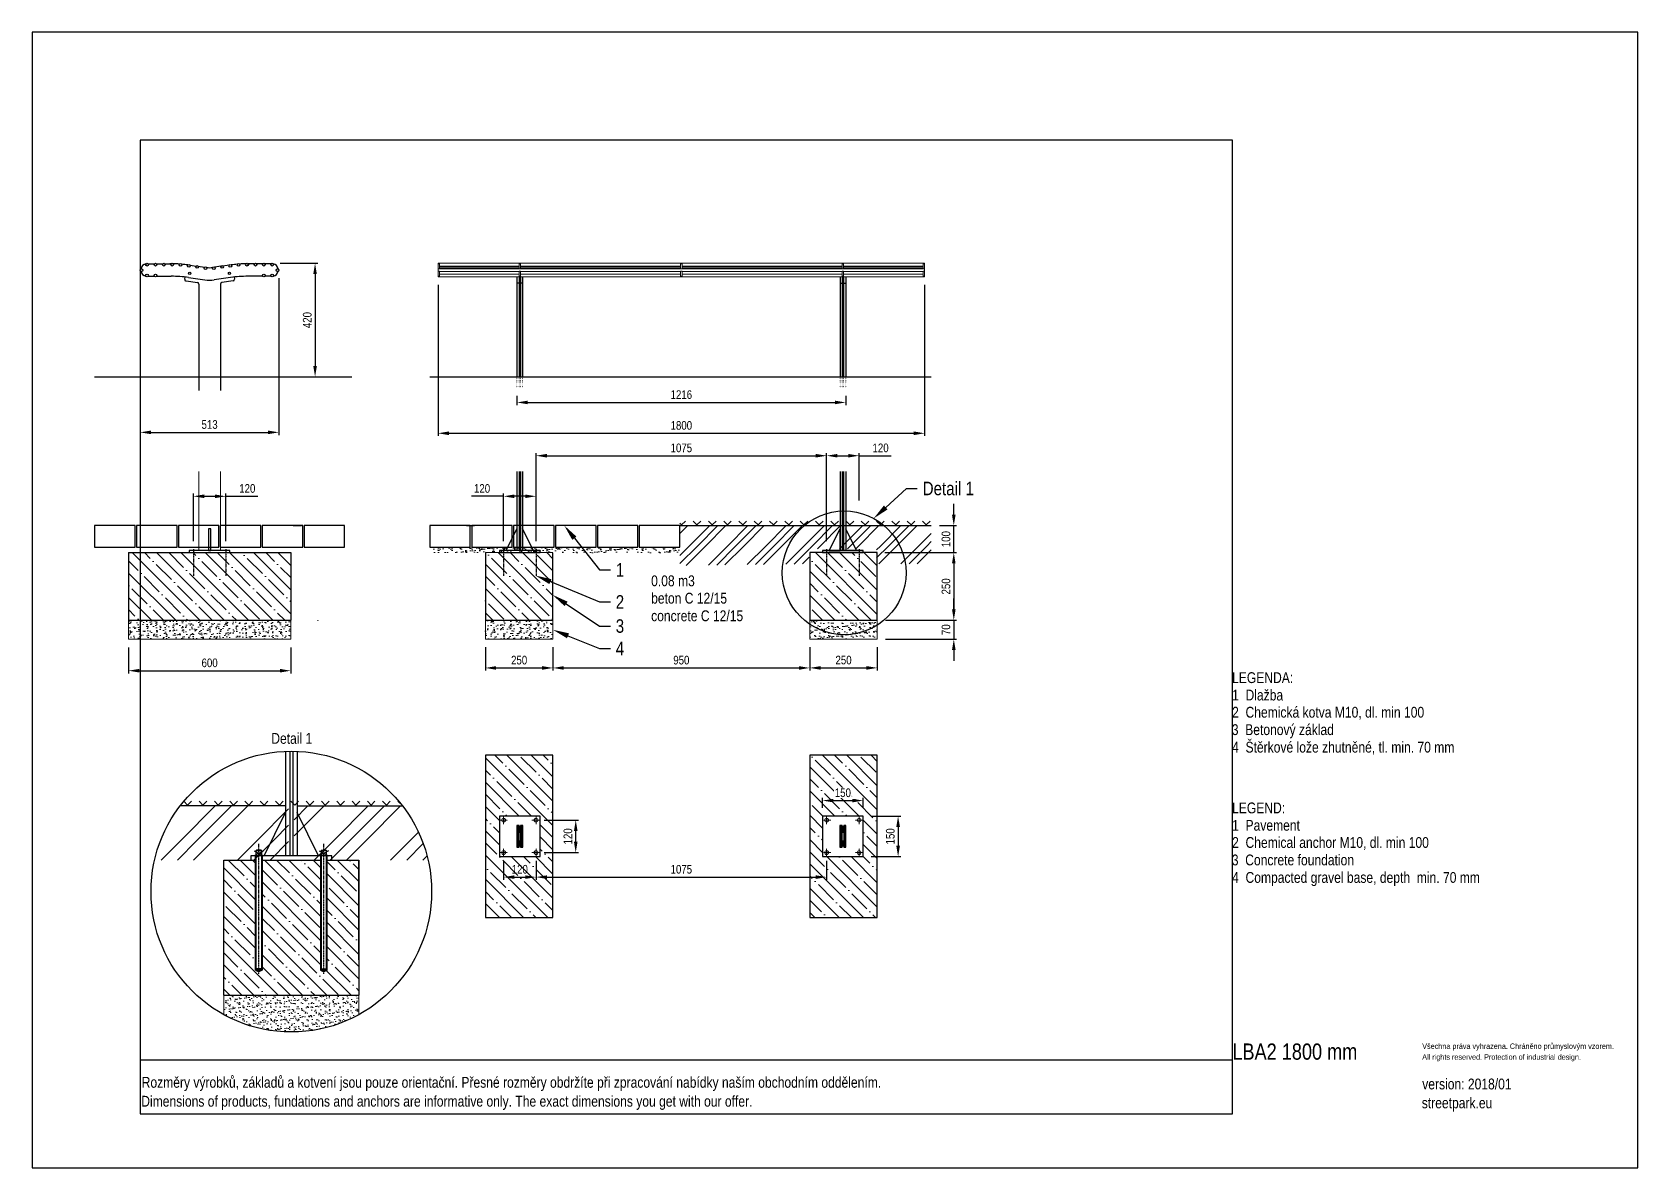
# Model space of a CAD drawing. Header units: millimetres. Extents: x 5064 to 11004, y 3085 to 7285.
import ezdxf
from ezdxf import colors
from ezdxf.entities.mleader import LeaderData, LeaderLine
from ezdxf.lldxf.tags import DXFTag
from ezdxf.math import Vec2, Vec3

# ---------------------------------------------------------------- set-up
doc = ezdxf.new("R2010")
doc.units = ezdxf.units.MM
doc.header["$LTSCALE"] = 0.3
doc.linetypes.add('ACAD_ISO07W100', pattern=[3.5, 0.5, -3])
doc.linetypes.add('DashDot', pattern=[15, 9, -3, 0, -3])
doc.layers.add('Nekreslit', color=6, linetype='Continuous', plot=False)
doc.layers.add('SRAFY', color=251, linetype='Continuous', lineweight=13)
doc.styles.add('SEACAD_Arial', font='arial.ttf', dxfattribs={"width": 0.8})
tags = doc.linetypes.add('HIDDEN2', pattern=[4.7625, 3.175, -1.5875]).pattern_tags.tags
tags[6:7] = [DXFTag(74, 4), DXFTag(75, 0), DXFTag(340, '0'), DXFTag(46, 0.0), DXFTag(50, 0.0), DXFTag(44, 0.0), DXFTag(45, 0.0)]
tags[4:5] = [DXFTag(74, 4), DXFTag(75, 0), DXFTag(340, '0'), DXFTag(46, 0.0), DXFTag(50, 0.0), DXFTag(44, 0.0), DXFTag(45, 0.0)]
doc.dimstyles.new('ISO-25', dxfattribs={"dimtxt": 1.6, "dimasz": 2, "dimexe": 0.5, "dimexo": 1.5, "dimtad": 1, "dimdec": 0, "dimtxsty": 'SEACAD_Arial', "dimcen": 2, "dimadec": 0, "dimazin": 0, "dimtfac": 1, "dimtdec": 0, "dimtmove": 0, "dimatfit": 3, "dimfxl": 1, "dimarcsym": 0})

msp = doc.modelspace()

# ---------------------------------------------------------------- texts
at = {"style": 'SEACAD_Arial', "width": 0.8}
for s, height, p in [('0.08 m3', 40, (7354.3, 5236.2)), ('beton C 12/15', 40, (7354.3, 5172)), ('concrete C 12/15', 40, (7354.3, 5106.8)), ('LEGENDA:', 40, (9503.3, 4878.1)), ('1  Dlažba', 40, (9503.3, 4813.8)), ('2  Chemická kotva M10, dl. min 100', 40, (9503.3, 4750.3)), ('3  Betonový základ', 40, (9502.2, 4685.8)), ('4  Štěrkové lože zhutněné, tl. min. 70 mm', 40, (9503.3, 4621.1)), ('LEGEND:', 40, (9503.3, 4396.4)), ('1  Pavement', 40, (9503.3, 4332.1)), ('2  Chemical anchor M10, dl. min 100', 40, (9503.3, 4268.6)), ('3  Concrete foundation', 40, (9502.2, 4204)), ('4  Compacted gravel base, depth  min. 70 mm', 40, (9503.3, 4139.3)), ('LBA2 1800 mm ', 60, (9504.4, 3485.3)), ('Všechna práva vyhrazena. Chráněno průmyslovým vzorem.', 20, (10206.7, 3525.3)), ('All rights reserved. Protection of industrial design.', 20, (10206.7, 3485.3)), ('Rozměry výrobků, základů a kotvení jsou pouze orientační. Přesné rozměry obdržíte při zpracování nabídky naším obchodním oddělením.', 39.9982, (5469.8, 3381.6)), ('version: 2018/01', 40, (10206.7, 3375.5)), ('Dimensions of products, fundations and anchors are informative only. The exact dimensions you get with our offer.', 39.9982, (5468.2, 3311.7)), ('streetpark.eu', 40, (10205.1, 3305.6))]:
    msp.add_text(s, height=height, dxfattribs=at).set_placement(p)
at = {"insert": (5949.1, 4693.5), "char_height": 40, "attachment_point": 1, "style": 'SEACAD_Arial'}
msp.add_mtext_dynamic_manual_height_columns('Detail 1', width=226.121, gutter_width=200, heights=[0], dxfattribs=at)

# ---------------------------------------------------------------- blocks, each defined once
blk = doc.blocks.new('*D135')
at = {"color": 0, "lineweight": -2, "transparency": 16777216}
for p, q in [((8218.5, 5360.4), (8483.8, 5360.4)), ((8473.8, 5320.4), (8473.8, 5150.5)), ((8221, 5110.5), (8483.8, 5110.5))]:
    blk.add_line(p, q, dxfattribs=at)
at = {"color": 0, "transparency": 16777216}
for points in [[(8467.2, 5320.4), (8480.5, 5320.4), (8473.8, 5360.4)], [(8467.2, 5150.5), (8480.5, 5150.5), (8473.8, 5110.5)]]:
    blk.add_solid(points, dxfattribs=at)
at = {"layer": 'Defpoints', "color": 0, "transparency": 16777216}
for p in [(8188.5, 5360.4), (8191, 5110.5), (8473.8, 5110.5)]:
    blk.add_point(p, dxfattribs=at)
at = {"color": 0, "transparency": 16777216, "insert": (8445, 5235.5), "char_height": 32, "attachment_point": 5, "rotation": 90, "style": 'SEACAD_Arial'}
blk.add_mtext('250', dxfattribs=at)
blk = doc.blocks.new('*D136')
at = {"color": 0, "lineweight": -2, "transparency": 16777216}
for p, q in [((8473.8, 5150.5), (8473.8, 5190.5)), ((8221, 5110.5), (8483.8, 5110.5)), ((8473.8, 5110.5), (8473.8, 5040.5)), ((8220.9, 5040.5), (8483.8, 5040.5)), ((8473.8, 5000.5), (8473.8, 4960.5))]:
    blk.add_line(p, q, dxfattribs=at)
at = {"color": 0, "transparency": 16777216}
for points in [[(8467.2, 5150.5), (8480.5, 5150.5), (8473.8, 5110.5)], [(8467.2, 5000.5), (8480.5, 5000.5), (8473.8, 5040.5)]]:
    blk.add_solid(points, dxfattribs=at)
at = {"layer": 'Defpoints', "color": 0, "transparency": 16777216}
for p in [(8191, 5110.5), (8190.9, 5040.5), (8473.8, 5040.5)]:
    blk.add_point(p, dxfattribs=at)
at = {"color": 0, "transparency": 16777216, "insert": (8445, 5075.5), "char_height": 32, "attachment_point": 5, "rotation": 90, "style": 'SEACAD_Arial'}
blk.add_mtext('70', dxfattribs=at)
blk = doc.blocks.new('*D137')
at = {"color": 0, "lineweight": -2, "transparency": 16777216}
for p, q in [((6741, 5010.3), (6741, 4924)), ((6991, 5010.3), (6991, 4924)), ((6781, 4934), (6951, 4934))]:
    blk.add_line(p, q, dxfattribs=at)
at = {"color": 0, "transparency": 16777216}
for points in [[(6781, 4940.7), (6781, 4927.3), (6741, 4934)], [(6951, 4940.7), (6951, 4927.3), (6991, 4934)]]:
    blk.add_solid(points, dxfattribs=at)
at = {"layer": 'Defpoints', "color": 0, "transparency": 16777216}
for p in [(6741, 5040.3), (6991, 5040.3), (6991, 4934)]:
    blk.add_point(p, dxfattribs=at)
at = {"color": 0, "transparency": 16777216, "insert": (6866, 4962.8), "char_height": 32, "attachment_point": 5, "style": 'SEACAD_Arial'}
blk.add_mtext('250', dxfattribs=at)
blk = doc.blocks.new('*D138')
at = {"color": 0, "lineweight": -2, "transparency": 16777216}
for p, q in [((7941, 5010.4), (7941, 4924.2)), ((8190.9, 5010.4), (8190.9, 4924.2)), ((7981, 4934.2), (8150.9, 4934.2))]:
    blk.add_line(p, q, dxfattribs=at)
at = {"color": 0, "transparency": 16777216}
for points in [[(7981, 4940.8), (7981, 4927.5), (7941, 4934.2)], [(8150.9, 4940.8), (8150.9, 4927.5), (8190.9, 4934.2)]]:
    blk.add_solid(points, dxfattribs=at)
at = {"layer": 'Defpoints', "color": 0, "transparency": 16777216}
for p in [(7941, 5040.4), (8190.9, 5040.4), (8190.9, 4934.2)]:
    blk.add_point(p, dxfattribs=at)
at = {"color": 0, "transparency": 16777216, "insert": (8066, 4963), "char_height": 32, "attachment_point": 5, "style": 'SEACAD_Arial'}
blk.add_mtext('250', dxfattribs=at)
blk = doc.blocks.new('*D139')
at = {"color": 0, "lineweight": -2, "transparency": 16777216}
for p, q in [((6991, 5010.3), (6991, 4924)), ((7941, 5010.5), (7941, 4924)), ((7031, 4934), (7901, 4934))]:
    blk.add_line(p, q, dxfattribs=at)
at = {"color": 0, "transparency": 16777216}
for points in [[(7031, 4940.7), (7031, 4927.3), (6991, 4934)], [(7901, 4940.7), (7901, 4927.3), (7941, 4934)]]:
    blk.add_solid(points, dxfattribs=at)
at = {"layer": 'Defpoints', "color": 0, "transparency": 16777216}
for p in [(6991, 5040.3), (7941, 5040.5), (7941, 4934)]:
    blk.add_point(p, dxfattribs=at)
at = {"color": 0, "transparency": 16777216, "insert": (7466, 4962.8), "char_height": 32, "attachment_point": 5, "style": 'SEACAD_Arial'}
blk.add_mtext('950', dxfattribs=at)
blk = doc.blocks.new('*D133')
at = {"color": 0, "lineweight": -2, "transparency": 16777216}
for p, q in [((8473.8, 5500.4), (8473.8, 5540.4)), ((8420.4, 5460.4), (8483.8, 5460.4)), ((8473.8, 5360.4), (8473.8, 5460.4)), ((8221, 5360.4), (8483.8, 5360.4)), ((8473.8, 5320.4), (8473.8, 5280.4))]:
    blk.add_line(p, q, dxfattribs=at)
at = {"color": 0, "transparency": 16777216}
for points in [[(8467.2, 5500.4), (8480.5, 5500.4), (8473.8, 5460.4)], [(8467.2, 5320.4), (8480.5, 5320.4), (8473.8, 5360.4)]]:
    blk.add_solid(points, dxfattribs=at)
at = {"layer": 'Defpoints', "color": 0, "transparency": 16777216}
for p in [(8390.4, 5460.4), (8473.8, 5460.4), (8191, 5360.4)]:
    blk.add_point(p, dxfattribs=at)
at = {"color": 0, "transparency": 16777216, "insert": (8445, 5410.4), "char_height": 32, "attachment_point": 5, "rotation": 90, "style": 'SEACAD_Arial'}
blk.add_mtext('100', dxfattribs=at)
blk = doc.blocks.new('*D140')
at = {"color": 0, "lineweight": -2, "transparency": 16777216}
for p, q in [((5660.9, 5403.4), (5660.9, 5578.8)), ((5700.9, 5568.8), (5740.9, 5568.8)), ((5780.9, 5403.4), (5780.9, 5578.8)), ((5780.9, 5568.8), (5899.9, 5568.8))]:
    blk.add_line(p, q, dxfattribs=at)
at = {"color": 0, "transparency": 16777216}
for points in [[(5700.9, 5575.5), (5700.9, 5562.1), (5660.9, 5568.8)], [(5740.9, 5575.5), (5740.9, 5562.1), (5780.9, 5568.8)]]:
    blk.add_solid(points, dxfattribs=at)
at = {"layer": 'Defpoints', "color": 0, "transparency": 16777216}
for p in [(5780.9, 5568.8), (5660.9, 5373.4), (5780.9, 5373.4)]:
    blk.add_point(p, dxfattribs=at)
at = {"color": 0, "transparency": 16777216, "insert": (5860.4, 5597.6), "char_height": 32, "attachment_point": 5, "style": 'SEACAD_Arial'}
blk.add_mtext('120', dxfattribs=at)
blk = doc.blocks.new('*D141')
at = {"color": 0, "lineweight": -2, "transparency": 16777216}
for p, q in [((5421, 5010.1), (5421, 4913.8)), ((6021, 5010.1), (6021, 4913.8)), ((5461, 4923.8), (5981, 4923.8))]:
    blk.add_line(p, q, dxfattribs=at)
at = {"color": 0, "transparency": 16777216}
for points in [[(5461, 4930.5), (5461, 4917.1), (5421, 4923.8)], [(5981, 4930.5), (5981, 4917.1), (6021, 4923.8)]]:
    blk.add_solid(points, dxfattribs=at)
at = {"layer": 'Defpoints', "color": 0, "transparency": 16777216}
for p in [(5421, 5040.1), (6021, 5040.1), (6021, 4923.8)]:
    blk.add_point(p, dxfattribs=at)
at = {"color": 0, "transparency": 16777216, "insert": (5721, 4952.7), "char_height": 32, "attachment_point": 5, "style": 'SEACAD_Arial'}
blk.add_mtext('600', dxfattribs=at)
blk = doc.blocks.new('*D142')
at = {"color": 0, "lineweight": -2, "transparency": 16777216}
for p, q in [((6808.5, 5568.8), (6689.4, 5568.8)), ((6808.5, 5403.4), (6808.5, 5578.8)), ((6888.5, 5568.8), (6848.5, 5568.8)), ((6928.5, 5403.4), (6928.5, 5578.8))]:
    blk.add_line(p, q, dxfattribs=at)
at = {"color": 0, "transparency": 16777216}
for points in [[(6848.5, 5575.5), (6848.5, 5562.1), (6808.5, 5568.8)], [(6888.5, 5575.5), (6888.5, 5562.1), (6928.5, 5568.8)]]:
    blk.add_solid(points, dxfattribs=at)
at = {"layer": 'Defpoints', "color": 0, "transparency": 16777216}
for p in [(6928.5, 5568.8), (6808.5, 5373.4), (6928.5, 5373.4)]:
    blk.add_point(p, dxfattribs=at)
at = {"color": 0, "transparency": 16777216, "insert": (6728.9, 5597.6), "char_height": 32, "attachment_point": 5, "style": 'SEACAD_Arial'}
blk.add_mtext('120', dxfattribs=at)
blk = doc.blocks.new('*D143')
at = {"color": 0, "lineweight": -2, "transparency": 16777216}
for p, q in [((6928.5, 5403.4), (6928.5, 5728.8)), ((6968.5, 5718.8), (7963.5, 5718.8)), ((8003.5, 5553.4), (8003.5, 5728.8))]:
    blk.add_line(p, q, dxfattribs=at)
at = {"color": 0, "transparency": 16777216}
for points in [[(6968.5, 5725.5), (6968.5, 5712.1), (6928.5, 5718.8)], [(7963.5, 5725.5), (7963.5, 5712.1), (8003.5, 5718.8)]]:
    blk.add_solid(points, dxfattribs=at)
at = {"layer": 'Defpoints', "color": 0, "transparency": 16777216}
for p in [(8003.5, 5718.8), (8003.5, 5523.4), (6928.5, 5373.4)]:
    blk.add_point(p, dxfattribs=at)
at = {"color": 0, "transparency": 16777216, "insert": (7466, 5747.6), "char_height": 32, "attachment_point": 5, "style": 'SEACAD_Arial'}
blk.add_mtext('1075', dxfattribs=at)
blk = doc.blocks.new('*D144')
at = {"color": 0, "lineweight": -2, "transparency": 16777216}
for p, q in [((8003.5, 5403.4), (8003.5, 5728.8)), ((8043.5, 5718.8), (8083.5, 5718.8)), ((8123.5, 5553.4), (8123.5, 5728.8)), ((8123.5, 5718.8), (8242.5, 5718.8))]:
    blk.add_line(p, q, dxfattribs=at)
at = {"color": 0, "transparency": 16777216}
for points in [[(8043.5, 5725.5), (8043.5, 5712.1), (8003.5, 5718.8)], [(8083.5, 5725.5), (8083.5, 5712.1), (8123.5, 5718.8)]]:
    blk.add_solid(points, dxfattribs=at)
at = {"layer": 'Defpoints', "color": 0, "transparency": 16777216}
for p in [(8123.5, 5718.8), (8123.5, 5523.4), (8003.5, 5373.4)]:
    blk.add_point(p, dxfattribs=at)
at = {"color": 0, "transparency": 16777216, "insert": (8203, 5747.6), "char_height": 32, "attachment_point": 5, "style": 'SEACAD_Arial'}
blk.add_mtext('120', dxfattribs=at)
blk = doc.blocks.new('*D145')
at = {"color": 0, "lineweight": -2, "transparency": 16777216}
for p, q in [((6858, 5940.4), (6858, 5905.8)), ((8074, 5940.4), (8074, 5905.8)), ((6898, 5915.8), (8034, 5915.8))]:
    blk.add_line(p, q, dxfattribs=at)
at = {"color": 0, "transparency": 16777216}
for points in [[(6898, 5922.4), (6898, 5909.1), (6858, 5915.8)], [(8034, 5922.4), (8034, 5909.1), (8074, 5915.8)]]:
    blk.add_solid(points, dxfattribs=at)
at = {"layer": 'Defpoints', "color": 0, "transparency": 16777216}
for p in [(6858, 5970.4), (8074, 5970.4), (8074, 5915.8)]:
    blk.add_point(p, dxfattribs=at)
at = {"color": 0, "transparency": 16777216, "insert": (7466, 5944.6), "char_height": 32, "attachment_point": 5, "style": 'SEACAD_Arial'}
blk.add_mtext('1216', dxfattribs=at)
blk = doc.blocks.new('*D146')
at = {"color": 0, "lineweight": -2, "transparency": 16777216}
for p, q in [((6566, 6350.5), (6566, 5791.9)), ((8366, 6350.5), (8366, 5791.9)), ((6606, 5801.9), (8326, 5801.9))]:
    blk.add_line(p, q, dxfattribs=at)
at = {"color": 0, "transparency": 16777216}
for points in [[(6606, 5808.5), (6606, 5795.2), (6566, 5801.9)], [(8326, 5808.5), (8326, 5795.2), (8366, 5801.9)]]:
    blk.add_solid(points, dxfattribs=at)
at = {"layer": 'Defpoints', "color": 0, "transparency": 16777216}
for p in [(6566, 6380.5), (8366, 6380.5), (8366, 5801.9)]:
    blk.add_point(p, dxfattribs=at)
at = {"color": 0, "transparency": 16777216, "insert": (7466, 5830.7), "char_height": 32, "attachment_point": 5, "style": 'SEACAD_Arial'}
blk.add_mtext('1800', dxfattribs=at)
blk = doc.blocks.new('*D147')
at = {"color": 0, "lineweight": -2, "transparency": 16777216}
for p, q in [((5464.4, 6375.4), (5464.4, 5795.2)), ((5977.3, 6375.4), (5977.3, 5795.2)), ((5504.4, 5805.2), (5937.3, 5805.2))]:
    blk.add_line(p, q, dxfattribs=at)
at = {"color": 0, "transparency": 16777216}
for points in [[(5504.4, 5811.9), (5504.4, 5798.5), (5464.4, 5805.2)], [(5937.3, 5811.9), (5937.3, 5798.5), (5977.3, 5805.2)]]:
    blk.add_solid(points, dxfattribs=at)
at = {"layer": 'Defpoints', "color": 0, "transparency": 16777216}
for p in [(5464.4, 6405.4), (5977.3, 6405.4), (5977.3, 5805.2)]:
    blk.add_point(p, dxfattribs=at)
at = {"color": 0, "transparency": 16777216, "insert": (5720.9, 5834.1), "char_height": 32, "attachment_point": 5, "style": 'SEACAD_Arial'}
blk.add_mtext('513', dxfattribs=at)
blk = doc.blocks.new('*D148')
at = {"color": 0, "lineweight": -2, "transparency": 16777216}
for p, q in [((5982.3, 6430.4), (6121.1, 6430.4)), ((6111.1, 6390.4), (6111.1, 6050.4)), ((5790.9, 6010.4), (6121.1, 6010.4))]:
    blk.add_line(p, q, dxfattribs=at)
at = {"color": 0, "transparency": 16777216}
for points in [[(6104.5, 6390.4), (6117.8, 6390.4), (6111.1, 6430.4)], [(6104.5, 6050.4), (6117.8, 6050.4), (6111.1, 6010.4)]]:
    blk.add_solid(points, dxfattribs=at)
at = {"layer": 'Defpoints', "color": 0, "transparency": 16777216}
for p in [(5952.3, 6430.4), (5760.9, 6010.4), (6111.1, 6010.4)]:
    blk.add_point(p, dxfattribs=at)
at = {"color": 0, "transparency": 16777216, "insert": (6082.3, 6220.4), "char_height": 32, "attachment_point": 5, "rotation": 90, "style": 'SEACAD_Arial'}
blk.add_mtext('420', dxfattribs=at)
blk = doc.blocks.new('*D149')
at = {"color": 0, "lineweight": -2, "transparency": 16777216}
for p, q in [((6958.5, 4371.2), (7085.3, 4371.2)), ((7075.3, 4291.2), (7075.3, 4331.2)), ((6958.5, 4251.2), (7085.3, 4251.2))]:
    blk.add_line(p, q, dxfattribs=at)
at = {"color": 0, "transparency": 16777216}
for points in [[(7068.7, 4331.2), (7082, 4331.2), (7075.3, 4371.2)], [(7068.7, 4291.2), (7082, 4291.2), (7075.3, 4251.2)]]:
    blk.add_solid(points, dxfattribs=at)
at = {"layer": 'Defpoints', "color": 0, "transparency": 16777216}
for p in [(6928.5, 4371.2), (7075.3, 4371.2), (6928.5, 4251.2)]:
    blk.add_point(p, dxfattribs=at)
at = {"color": 0, "transparency": 16777216, "insert": (7046.5, 4311.2), "char_height": 32, "attachment_point": 5, "rotation": 90, "style": 'SEACAD_Arial'}
blk.add_mtext('120', dxfattribs=at)
blk = doc.blocks.new('*D150')
at = {"color": 0, "lineweight": -2, "transparency": 16777216}
for p, q in [((6808.5, 4221.2), (6808.5, 4150.5)), ((6928.5, 4221.2), (6928.5, 4150.5)), ((6848.5, 4160.5), (6888.5, 4160.5))]:
    blk.add_line(p, q, dxfattribs=at)
at = {"color": 0, "transparency": 16777216}
for points in [[(6848.5, 4167.1), (6848.5, 4153.8), (6808.5, 4160.5)], [(6888.5, 4167.1), (6888.5, 4153.8), (6928.5, 4160.5)]]:
    blk.add_solid(points, dxfattribs=at)
at = {"layer": 'Defpoints', "color": 0, "transparency": 16777216}
for p in [(6808.5, 4251.2), (6928.5, 4251.2), (6928.5, 4160.5)]:
    blk.add_point(p, dxfattribs=at)
at = {"color": 0, "transparency": 16777216, "insert": (6868.5, 4189.3), "char_height": 32, "attachment_point": 5, "style": 'SEACAD_Arial'}
blk.add_mtext('120', dxfattribs=at)
blk = doc.blocks.new('*D151')
at = {"color": 0, "lineweight": -2, "transparency": 16777216}
for p, q in [((8168.5, 4386.2), (8277.8, 4386.2)), ((8267.8, 4346.2), (8267.8, 4276.2)), ((8168.5, 4236.2), (8277.8, 4236.2))]:
    blk.add_line(p, q, dxfattribs=at)
at = {"color": 0, "transparency": 16777216}
for points in [[(8261.2, 4346.2), (8274.5, 4346.2), (8267.8, 4386.2)], [(8261.2, 4276.2), (8274.5, 4276.2), (8267.8, 4236.2)]]:
    blk.add_solid(points, dxfattribs=at)
at = {"layer": 'Defpoints', "color": 0, "transparency": 16777216}
for p in [(8138.5, 4386.2), (8138.5, 4236.2), (8267.8, 4236.2)]:
    blk.add_point(p, dxfattribs=at)
at = {"color": 0, "transparency": 16777216, "insert": (8239, 4311.2), "char_height": 32, "attachment_point": 5, "rotation": 90, "style": 'SEACAD_Arial'}
blk.add_mtext('150', dxfattribs=at)
blk = doc.blocks.new('*D152')
at = {"color": 0, "lineweight": -2, "transparency": 16777216}
for p, q in [((6928.5, 4221.2), (6928.5, 4150.5)), ((8003.5, 4221.2), (8003.5, 4150.5)), ((6968.5, 4160.5), (7963.5, 4160.5))]:
    blk.add_line(p, q, dxfattribs=at)
at = {"color": 0, "transparency": 16777216}
for points in [[(6968.5, 4167.1), (6968.5, 4153.8), (6928.5, 4160.5)], [(7963.5, 4167.1), (7963.5, 4153.8), (8003.5, 4160.5)]]:
    blk.add_solid(points, dxfattribs=at)
at = {"layer": 'Defpoints', "color": 0, "transparency": 16777216}
for p in [(6928.5, 4251.2), (8003.5, 4251.2), (8003.5, 4160.5)]:
    blk.add_point(p, dxfattribs=at)
at = {"color": 0, "transparency": 16777216, "insert": (7466, 4189.3), "char_height": 32, "attachment_point": 5, "style": 'SEACAD_Arial'}
blk.add_mtext('1075', dxfattribs=at)
blk = doc.blocks.new('*D153')
at = {"color": 0, "lineweight": -2, "transparency": 16777216}
for p, q in [((7988.5, 4416.2), (7988.5, 4453.5)), ((8028.5, 4443.5), (8098.5, 4443.5)), ((8138.5, 4416.2), (8138.5, 4453.5))]:
    blk.add_line(p, q, dxfattribs=at)
at = {"color": 0, "transparency": 16777216}
for points in [[(8028.5, 4450.1), (8028.5, 4436.8), (7988.5, 4443.5)], [(8098.5, 4450.1), (8098.5, 4436.8), (8138.5, 4443.5)]]:
    blk.add_solid(points, dxfattribs=at)
at = {"layer": 'Defpoints', "color": 0, "transparency": 16777216}
for p in [(8138.5, 4443.5), (7988.5, 4386.2), (8138.5, 4386.2)]:
    blk.add_point(p, dxfattribs=at)
at = {"color": 0, "transparency": 16777216, "insert": (8063.5, 4472.3), "char_height": 32, "attachment_point": 5, "style": 'SEACAD_Arial', "bg_fill": 3, "box_fill_scale": 1.1, "bg_fill_color": 256, "bg_fill_true_color": 13158600, "bg_fill_transparency": 0}
blk.add_mtext('150', dxfattribs=at)

# ---------------------------------------------------------------- dimensions: what is measured, and where the dimension line sits
for base, p1, p2, picture, middle in [((6111.1, 6010.4), (5952.3, 6430.4), (5760.9, 6010.4), '*D148', (6082.3, 6220.4)), ((8473.8, 5460.4), (8191, 5360.4), (8390.4, 5460.4), '*D133', (8445, 5410.4)), ((7075.3, 4371.2), (6928.5, 4251.2), (6928.5, 4371.2), '*D149', (7046.5, 4311.2)), ((8267.8, 4236.2), (8138.5, 4386.2), (8138.5, 4236.2), '*D151', (8239, 4311.2))]:
    dim = msp.add_linear_dim(base=base, p1=p1, p2=p2, angle=90, dimstyle='ISO-25')
    dim.commit()
    dim.dimension.update_dxf_attribs({"geometry": picture, "text_midpoint": middle})
for base, p1, p2, picture, middle in [((5977.3, 5805.2), (5464.4, 6405.4), (5977.3, 6405.4), '*D147', (5720.9, 5834.1)), ((8366, 5801.9), (6566, 6380.5), (8366, 6380.5), '*D146', (7466, 5830.7)), ((8074, 5915.8), (6858, 5970.4), (8074, 5970.4), '*D145', (7466, 5944.6)), ((8003.5, 5718.8), (6928.5, 5373.4), (8003.5, 5523.4), '*D143', (7466, 5747.6)), ((6021, 4923.8), (5421, 5040.1), (6021, 5040.1), '*D141', (5721, 4952.7)), ((6928.5, 4160.5), (6808.5, 4251.2), (6928.5, 4251.2), '*D150', (6868.5, 4189.3)), ((8003.5, 4160.5), (6928.5, 4251.2), (8003.5, 4251.2), '*D152', (7466, 4189.3))]:
    dim = msp.add_linear_dim(base=base, p1=p1, p2=p2, dimstyle='ISO-25')
    dim.commit()
    dim.dimension.update_dxf_attribs({"geometry": picture, "text_midpoint": middle})
for base, p1, p2, picture, middle in [((8123.5, 5718.8), (8003.5, 5373.4), (8123.5, 5523.4), '*D144', (8203, 5718.8)), ((5780.9, 5568.8), (5660.9, 5373.4), (5780.9, 5373.4), '*D140', (5860.4, 5568.8)), ((6928.5, 5568.8), (6808.5, 5373.4), (6928.5, 5373.4), '*D142', (6728.9, 5568.8))]:
    dim = msp.add_linear_dim(base=base, p1=p1, p2=p2, dimstyle='ISO-25')
    dim.commit()
    dim.dimension.update_dxf_attribs({"geometry": picture, "text_midpoint": middle, "dimtype": 160})
for base, p1, p2, override, picture, middle in [((8473.8, 5110.5), (8188.5, 5360.4), (8191, 5110.5), {"dimscale": 0}, '*D135', (8445, 5235.5)), ((8473.8, 5040.5), (8191, 5110.5), (8190.9, 5040.5), {"dimscale": 0, "dimtmove": 1}, '*D136', (8445, 5075.5))]:
    dim = msp.add_linear_dim(base=base, p1=p1, p2=p2, angle=90, dimstyle='ISO-25', override=override)
    dim.commit()
    dim.dimension.update_dxf_attribs({"geometry": picture, "text_midpoint": middle})
for base, p1, p2, picture, middle in [((6991, 4934), (6741, 5040.3), (6991, 5040.3), '*D137', (6866, 4962.8)), ((7941, 4934), (6991, 5040.3), (7941, 5040.5), '*D139', (7466, 4962.8)), ((8190.9, 4934.2), (7941, 5040.4), (8190.9, 5040.4), '*D138', (8066, 4963))]:
    dim = msp.add_linear_dim(base=base, p1=p1, p2=p2, dimstyle='ISO-25', override={"dimscale": 0, "dimtix": 0, "dimtofl": 1, "dimtmove": 0, "dimatfit": 3})
    dim.commit()
    dim.dimension.update_dxf_attribs({"geometry": picture, "text_midpoint": middle})

# ---------------------------------------------------------------- hatches: boundary and pattern name
h = msp.add_hatch()
h.set_pattern_fill('AR-SAND', color=256, scale=10, angle=90)
h.set_pattern_definition([(127.5, (-2.5, -150), (-489.413, -16), [0, -386.08, 0, -431.8, 0, -412.75]), (97.5, (-2.5, -150), (-716.825, 449.523), [0, -208.28, 0, -347.98, 0, -133.35]), (57.5, (-2.5, -462.4), (-1.437, 790.992), [0, -127, 0, -457.2, 0, -596.9]), (47.5, (-2.5, -462.4), (-222.93, 763.556), [0, -63.5, 0, -299.72, 0, -342.9])])
h.paths.add_polyline_path([(6741, 5110.3), (6991, 5110.3), (6990.9, 5360.3), (6741, 5360.6)])
edge = h.paths.add_edge_path()
edge.add_line((6741, 5110.3), (6741, 5040.3))
edge.add_line((6741, 5040.3), (6991, 5040.3))
edge.add_line((6991, 5110.3), (6991, 5040.3))
at = {"layer": 'SRAFY'}
h = msp.add_hatch(dxfattribs=at)
h.set_pattern_fill('TERACO', color=256, scale=20)
h.set_pattern_definition([(45, (0, 145.79), (-28.28427, 28.28427), [20, -20]), (135, (56.57, 145.79), (-28.28427, -28.28427), [20, -20])])
h.paths.add_polyline_path([(7460.4, 5460.4), (7460.4, 5483.5), (8390.4, 5483.5), (8390.4, 5460.5)])
h = msp.add_hatch(dxfattribs=at)
h.set_pattern_fill('GOST_GROUND', color=256, scale=10)
h.set_pattern_definition([(45, (-0.06, 152.08), (141.4214, -9e-15), [200]), (45, (29.94, 152.08), (141.4214, -9e-15), [200]), (45, (59.94, 152.08), (141.4214, -9e-15), [200])])
h.paths.add_polyline_path([(7938.4, 5319.1), (7460.4, 5312.9), (7460.4, 5460.4), (8390.4, 5460.5), (8390.4, 5319.3), (8188.4, 5319.3), (8188.4, 5374.7), (7938.4, 5374.7)])
h = msp.add_hatch(dxfattribs=at)
h.set_pattern_fill('ANSI35', color=256, scale=10, angle=90)
h.set_pattern_definition([(135, (-100.38, -150), (-44.9013, -44.9013), []), (135, (-100.38, -105.1), (-44.9013, -44.9013), [79.375, -15.875, 0, -15.875])])
edge = h.paths.add_edge_path()
edge.add_line((5421, 5360.4), (5421, 5110.1))
edge.add_line((5421, 5360.4), (6021, 5360.5))
edge.add_line((6021, 5360.4), (6021, 5110.1))
edge.add_line((5421, 5110.1), (6021, 5110.2))
h = msp.add_hatch(dxfattribs=at)
h.set_pattern_fill('AR-SAND', color=256, scale=0.5)
h.set_pattern_definition([(37.5, (0, 145.79), (-0.800016, 24.47066), [0, -19.304, 0, -21.59, 0, -20.6375]), (7.5, (0, 145.79), (22.47616, 35.84126), [0, -10.414, 0, -17.399, 0, -6.6675]), (327.5, (-15.62, 145.79), (39.54962, 0.07186), [0, -6.35, 0, -22.86, 0, -29.845]), (317.5, (-15.62, 145.79), (38.17782, 11.14647), [0, -3.175, 0, -14.986, 0, -17.145])])
h.paths.add_polyline_path([(6535.4, 5380.4), (6535.4, 5360.5), (6566, 5360.4), (6686, 5360.3), (6686, 5380.4)])
h.paths.add_polyline_path([(7460.4, 5360.1), (7460.4, 5380.4), (6686, 5380.4), (6686, 5360.3), (6816, 5360.1)])
h = msp.add_hatch(dxfattribs=at)
h.set_pattern_fill('ANSI35', color=256, scale=10, angle=90)
h.set_pattern_definition([(135, (174.986, -149.827), (-44.9013, -44.9013), []), (135, (174.986, -104.925), (-44.9013, -44.9013), [79.375, -15.875, 0, -15.875])])
h.paths.add_polyline_path([(6741, 5110.3), (6991, 5110.3), (6990.9, 5360.3), (6741, 5360.6)])
h = msp.add_hatch(dxfattribs=at)
h.set_pattern_fill('ANSI35', color=256, scale=10, angle=90)
h.set_pattern_definition([(135, (-176.943, -150), (-44.9013, -44.9013), []), (135, (-176.943, -105.1), (-44.9013, -44.9013), [79.375, -15.875, 0, -15.875])])
h.paths.add_polyline_path([(8191, 5360.1), (7940.9, 5360.4), (7940.9, 5110.5), (8191, 5110.1)])
h = msp.add_hatch(dxfattribs=at)
h.set_pattern_fill('AR-SAND', color=256, scale=0.5, angle=90)
h.set_pattern_definition([(127.5, (-100.379, -150), (-24.47066, -0.800016), [0, -19.304, 0, -21.59, 0, -20.6375]), (97.5, (-100.38, -150), (-35.84126, 22.47616), [0, -10.414, 0, -17.399, 0, -6.6675]), (57.5, (-100.379, -165.62), (-0.07186, 39.54962), [0, -6.35, 0, -22.86, 0, -29.845]), (47.5, (-100.38, -165.62), (-11.14647, 38.17782), [0, -3.175, 0, -14.986, 0, -17.145])])
edge = h.paths.add_edge_path()
edge.add_line((5421, 5040.1), (6021, 5040.1))
edge.add_line((5421, 5110.1), (5421, 5040.1))
edge.add_line((5421, 5110.1), (6021, 5110.2))
edge.add_line((6021, 5110.1), (6021, 5040.1))
h = msp.add_hatch(dxfattribs=at)
h.set_pattern_fill('AR-SAND', color=256, scale=0.5, angle=90)
h.set_pattern_definition([(127.5, (-2.5, -150), (-24.47066, -0.800016), [0, -19.304, 0, -21.59, 0, -20.6375]), (97.5, (-2.5, -150), (-35.84126, 22.47616), [0, -10.414, 0, -17.399, 0, -6.6675]), (57.5, (-2.5, -165.62), (-0.07186, 39.54962), [0, -6.35, 0, -22.86, 0, -29.845]), (47.5, (-2.5, -165.62), (-11.14647, 38.17782), [0, -3.175, 0, -14.986, 0, -17.145])])
h.paths.add_polyline_path([(6741, 5110.3), (6741, 5040.3), (6991, 5040.3), (6991, 5110.3)])
h = msp.add_hatch(dxfattribs=at)
h.set_pattern_fill('AR-SAND', color=256, scale=0.5)
h.set_pattern_definition([(37.5, (-181.606, 581.697), (-0.800016, 24.47066), [0, -19.304, 0, -21.59, 0, -20.6375]), (7.5, (-181.606, 581.697), (22.47616, 35.84126), [0, -10.414, 0, -17.399, 0, -6.6675]), (327.5, (-197.227, 581.697), (39.54962, 0.07186), [0, -6.35, 0, -22.86, 0, -29.845]), (317.5, (-197.227, 581.697), (38.17782, 11.14647), [0, -3.175, 0, -14.986, 0, -17.145])])
h.paths.add_polyline_path([(7940.9, 5110.5), (8191, 5110.5), (8191, 5040.5), (7941, 5040.4)])
h = msp.add_hatch(dxfattribs=at)
h.set_pattern_fill('ANSI35', color=256, scale=10, angle=90)
h.set_pattern_definition([(135, (103.87, -3578.89), (-44.90128, -44.90128), []), (135, (103.87, -3533.986), (-44.90128, -44.90128), [79.375, -15.875, 0, -15.875])])
h.paths.add_polyline_path([(6991, 4611.6), (6741, 4611.6), (6741, 4010.8), (6991, 4010.8)])
h.paths.add_polyline_path([(6943.5, 4386.2), (6943.5, 4236.2), (6793.5, 4236.2), (6793.5, 4386.2)], flags=16)
edge = h.paths.add_edge_path(flags=0)
edge.add_arc((6928.5, 4371.2), 7, 0, 360)
edge = h.paths.add_edge_path(flags=0)
edge.add_arc((6808.5, 4371.2), 7, 0, 360)
edge = h.paths.add_edge_path(flags=0)
edge.add_arc((6928.5, 4251.2), 7, 0, 360)
edge = h.paths.add_edge_path(flags=0)
edge.add_arc((6808.5, 4251.2), 7, 0, 360)
h.paths.add_polyline_path([(8191, 4611.6), (7941, 4611.6), (7941, 4010.8), (8191, 4010.8)])
h.paths.add_polyline_path([(8138.5, 4386.2), (8138.5, 4236.2), (7988.5, 4236.2), (7988.5, 4386.2)], flags=16)
edge = h.paths.add_edge_path(flags=0)
edge.add_arc((8123.5, 4371.2), 7, 0, 360)
edge = h.paths.add_edge_path(flags=0)
edge.add_arc((8003.5, 4371.2), 7, 0, 360)
edge = h.paths.add_edge_path(flags=0)
edge.add_arc((8003.5, 4251.2), 7, 0, 360)
h = msp.add_hatch(dxfattribs=at)
h.set_pattern_fill('GOST_GROUND', color=256, scale=20)
h.set_pattern_definition([(45, (-1455.7, 54.9), (282.8427, -2e-14), [400]), (45, (-1395.7, 54.9), (282.8427, -2e-14), [400]), (45, (-1335.7, 54.9), (282.8427, -2e-14), [400])])
h.paths.add_polyline_path([(6013.3, 4424.1), (5991.3, 4424.1), (5612.4, 4424.1, 0.107975), (5517.5, 4223.8), (5773.3, 4223.8), (6013.3, 4223.8)])
h.paths.add_polyline_path([(6434.2, 4424.1), (6055.3, 4424.1), (6033.3, 4424.1), (6033.3, 4223.8), (6273.3, 4223.8), (6529.1, 4223.8, 0.107975)])
h = msp.add_hatch(dxfattribs=at)
h.set_pattern_fill('TERACO', color=256, scale=20)
h.set_pattern_definition([(45, (-2223.294, -890.612), (-28.28427, 28.28427), [20, -20]), (135, (-2166.726, -890.612), (-28.28427, -28.28427), [20, -20])])
h.paths.add_polyline_path([(5621.5, 4424), (5621.5, 4447.1), (6425.1, 4447.1), (6425.1, 4424.1)])
h = msp.add_hatch(dxfattribs=at)
h.set_pattern_fill('ANSI31', color=256, scale=20, angle=90, style=0)
h.set_pattern_definition([(135, (3518.6305, 78314.1511), (-1.76776695, -1.76776695), [])])
h.paths.add_polyline_path([(6865.5, 4351.2), (6857.5, 4351.2), (6857.5, 4271.2), (6865.5, 4271.2)])
h.paths.add_polyline_path([(6871.5, 4347.2), (6865.5, 4347.2), (6865.5, 4327.2), (6871.5, 4327.2)])
h.paths.add_polyline_path([(6879.5, 4351.2), (6871.5, 4351.2), (6871.5, 4271.2), (6879.5, 4271.2)])
h.paths.add_polyline_path([(6871.5, 4295.2), (6865.5, 4295.2), (6865.5, 4275.2), (6871.5, 4275.2)])
h = msp.add_hatch(dxfattribs=at)
h.set_pattern_fill('ANSI31', color=256, scale=20, angle=90, style=0)
h.set_pattern_definition([(135, (4713.6305, 78314.1511), (-1.76776695, -1.76776695), [])])
h.paths.add_polyline_path([(8060.5, 4351.2), (8052.5, 4351.2), (8052.5, 4271.2), (8060.5, 4271.2)])
h.paths.add_polyline_path([(8066.5, 4347.2), (8060.5, 4347.2), (8060.5, 4327.2), (8066.5, 4327.2)])
h.paths.add_polyline_path([(8074.5, 4351.2), (8066.5, 4351.2), (8066.5, 4271.2), (8074.5, 4271.2)])
h.paths.add_polyline_path([(8066.5, 4295.2), (8060.5, 4295.2), (8060.5, 4275.2), (8066.5, 4275.2)])
h = msp.add_hatch(dxfattribs=at)
h.set_pattern_fill('ANSI35', color=256, scale=10, angle=90)
h.paths.add_polyline_path([(5891.3, 4223.8), (5773.3, 4223.8), (5773.3, 3723.8), (6273.3, 3723.8), (6273.3, 4223.8), (6173.3, 4223.8), (6155.3, 4223.8), (6155.3, 3816.9), (6143.3, 3810), (6131.3, 3816.9), (6131.3, 4223.8), (5915.3, 4223.8), (5915.3, 3816.9), (5903.3, 3810), (5891.3, 3816.9)])
h = msp.add_hatch(dxfattribs=at)
h.set_pattern_fill('AR-SAND', color=256, scale=0.5, angle=0.00001)
h.set_pattern_definition([(37.5, (-1455.695, 54.898), (-0.80002, 24.47066), [0, -19.304, 0, -21.59, 0, -20.6375]), (7.5, (-1455.695, 54.898), (22.47616, 35.84126), [0, -10.414, 0, -17.399, 0, -6.6675]), (327.5, (-1471.316, 54.898), (39.54962, 0.071866), [0, -6.35, 0, -22.86, 0, -29.845]), (317.5, (-1471.316, 54.898), (38.17782, 11.14647), [0, -3.175, 0, -14.986, 0, -17.145])])
h.paths.add_polyline_path([(5773.3, 3723.8), (5773.3, 3651.9, 0.256659), (6273.3, 3651.9), (6273.3, 3723.8)])

# ---------------------------------------------------------------- linework, layer by layer
for p, q in [((5493.4, 6428.4), (5516.4, 6428.4)), ((5524.4, 6428.4), (5547.4, 6428.4)), ((5555.4, 6428.4), (5578.4, 6428.4)), ((5578.4, 6428.4), (5573.3, 6428.4)), ((5648.5, 6423.5), (5671.3, 6420.3)), ((5679.2, 6419.2), (5702, 6416)), ((5762.5, 6419.2), (5739.8, 6416)), ((5793.2, 6423.5), (5770.5, 6420.3)), ((5886.3, 6428.4), (5863.3, 6428.4)), ((5863.3, 6428.4), (5868.4, 6428.4)), ((5917.3, 6428.4), (5894.3, 6428.4)), ((5948.3, 6428.4), (5925.3, 6428.4)), ((5493.4, 6382.4), (5516.4, 6382.4)), ((5524.4, 6382.4), (5578.9, 6382.4)), ((5629.8, 6379.6), (5628.7, 6371.7)), ((5633.8, 6365), (5675.7, 6359.1)), ((5643.4, 6377.8), (5703.9, 6369.3)), ((5709.9, 6414.9), (5710.3, 6414.8)), ((5731.8, 6414.9), (5731.4, 6414.8)), ((5798.3, 6377.8), (5737.9, 6369.3)), ((5807.9, 6365), (5766, 6359.1)), ((5811.9, 6379.6), (5813, 6371.7)), ((5917.3, 6382.4), (5862.8, 6382.4)), ((5948.3, 6382.4), (5925.3, 6382.4)), ((6858, 6380.5), (6858, 6010.4)), ((6879, 6357), (6858, 6357)), ((6866, 6380.5), (6866, 6010.4)), ((6871, 6380.5), (6871, 6010.4)), ((6879, 6380.5), (6879, 6010.4)), ((8053, 6380.5), (8053, 6010.4)), ((8053, 6357), (8074, 6357)), ((8061, 6380.5), (8061, 6010.4)), ((8066, 6380.5), (8066, 6010.4)), ((8074, 6380.5), (8074, 6010.4)), ((5680.9, 6353.1), (5680.9, 6010.4)), ((5760.8, 6353.1), (5760.9, 6010.4)), ((6858, 5660.4), (6858, 5368.4)), ((6866, 5660.4), (6866, 5368.4)), ((6871, 5660.4), (6871, 5368.4)), ((6879, 5660.4), (6879, 5368.4)), ((8053, 5660.4), (8053, 5368.4)), ((8061, 5660.4), (8061, 5368.4)), ((8066, 5660.4), (8066, 5368.4)), ((8074, 5660.4), (8074, 5368.4)), ((6818, 5368.4), (6858, 5448.4)), ((6919, 5368.4), (6879, 5448.4)), ((7460.4, 5460.4), (8390.4, 5460.4)), ((8013, 5368.4), (8053, 5448.4)), ((8114, 5368.4), (8074, 5448.4)), ((5295.4, 5380.4), (5437.4, 5380.4)), ((5421, 5360.4), (6021, 5360.5)), ((5421, 5360.4), (5421, 5110.1)), ((6021, 5360.4), (6021, 5110.1)), ((5421, 5110.1), (6021, 5110.2)), ((6002.3, 4625.6), (6002.3, 4239.8)), ((6018.3, 4626), (6018.3, 4239.8)), ((6028.3, 4626), (6028.3, 4239.8)), ((6044.3, 4625.6), (6044.3, 4239.8)), ((6002.3, 4424.1), (5612.4, 4424.1)), ((5922.3, 4239.8), (6002.3, 4399.8)), ((6044.3, 4424.1), (6434.2, 4424.1)), ((6124.3, 4239.8), (6044.3, 4399.8)), ((5773.3, 4223.8), (5893.3, 4223.8)), ((6173.3, 4239.8), (5873.3, 4239.8)), ((5873.3, 4239.8), (5873.3, 4223.8)), ((5920.5, 4258.1), (5886.1, 4239.8)), ((5886.1, 4258.1), (5920.5, 4239.8)), ((5913.3, 4223.8), (6133.3, 4223.8)), ((6126.1, 4258.1), (6160.5, 4239.8)), ((6160.5, 4258.1), (6126.1, 4239.8)), ((6153.3, 4223.8), (6173.3, 4223.8)), ((6173.3, 4223.8), (6173.3, 4239.8)), ((6173.3, 4223.8), (6273.3, 4223.8))]:
    msp.add_line(p, q)
at = {"lineweight": 15}
for p, q in [((6566, 6428.4), (6571, 6428.4)), ((6866, 6416.1), (6571, 6416.1)), ((6866, 6428.4), (6871, 6428.4)), ((7463.5, 6416.1), (6871, 6416.1)), ((7463.5, 6430.4), (7468.5, 6430.4)), ((7463.5, 6428.4), (7468.5, 6428.4)), ((8061, 6416.1), (7468.5, 6416.1)), ((8066, 6428.4), (8061, 6428.4)), ((8361, 6416.1), (8066, 6416.1)), ((8366, 6428.4), (8361, 6428.4)), ((6571, 6409.4), (6566, 6409.4)), ((6566, 6401.4), (6571, 6401.4)), ((6566, 6382.4), (6571, 6382.4)), ((6566, 6380.5), (8366, 6380.5)), ((6866, 6411.7), (6571, 6411.7)), ((6871, 6409.4), (6866, 6409.4)), ((6866, 6401.4), (6871, 6401.4)), ((6866, 6382.4), (6871, 6382.4)), ((7463.5, 6411.7), (6871, 6411.7)), ((7468.5, 6409.4), (7463.5, 6409.4)), ((7463.5, 6401.4), (7468.5, 6401.4)), ((7463.5, 6382.4), (7468.5, 6382.4)), ((8061, 6411.7), (7468.5, 6411.7)), ((8061, 6409.4), (8066, 6409.4)), ((8066, 6401.4), (8061, 6401.4)), ((8066, 6382.4), (8061, 6382.4)), ((8361, 6411.7), (8066, 6411.7)), ((8361, 6409.4), (8366, 6409.4)), ((8366, 6401.4), (8361, 6401.4)), ((8366, 6382.4), (8361, 6382.4)), ((5680.9, 5660.4), (5680.9, 5368.4)), ((5760.9, 5660.4), (5760.9, 5368.4))]:
    msp.add_line(p, q, dxfattribs=at)
at = {"color": 7, "linetype": 'Continuous'}
for p, q in [((5295.4, 6010.4), (6247.4, 6010.4)), ((6535.4, 6010.4), (8390.4, 6010.4)), ((5445.4, 5460.4), (5295.4, 5460.4)), ((5295.4, 5460.4), (5295.4, 5380.4)), ((5445.4, 5380.4), (5445.4, 5460.4)), ((5600.4, 5460.4), (5450.4, 5460.4)), ((5450.4, 5460.4), (5450.4, 5380.4)), ((5600.4, 5380.4), (5600.4, 5460.4)), ((5755.4, 5460.4), (5605.4, 5460.4)), ((5605.4, 5460.4), (5605.4, 5380.4)), ((5755.4, 5380.4), (5755.4, 5460.4)), ((5910.4, 5460.4), (5760.4, 5460.4)), ((5760.4, 5460.4), (5760.4, 5380.4)), ((5910.4, 5380.4), (5910.4, 5460.4)), ((6065.4, 5460.4), (5915.4, 5460.4)), ((5915.4, 5460.4), (5915.4, 5380.4)), ((6030.5, 5460.4), (6060.5, 5460.4)), ((6065.4, 5380.4), (6065.4, 5460.4)), ((6220.4, 5460.4), (6070.4, 5460.4)), ((6070.4, 5460.4), (6070.4, 5380.4)), ((6220.4, 5380.4), (6220.4, 5460.4)), ((6685.4, 5460.4), (6535.4, 5460.4)), ((6535.4, 5460.4), (6535.4, 5380.4)), ((6671, 5460.5), (6701, 5460.5)), ((6685.4, 5380.4), (6685.4, 5460.4)), ((6840.4, 5460.4), (6690.4, 5460.4)), ((6690.4, 5460.4), (6690.4, 5380.4)), ((6840.4, 5380.4), (6840.4, 5460.4)), ((6995.4, 5460.4), (6845.4, 5460.4)), ((6845.4, 5460.4), (6845.4, 5380.4)), ((6995.4, 5380.4), (6995.4, 5460.4)), ((7150.4, 5460.4), (7000.4, 5460.4)), ((7000.4, 5460.4), (7000.4, 5380.4)), ((7150.4, 5380.4), (7150.4, 5460.4)), ((7305.4, 5460.4), (7155.4, 5460.4)), ((7155.4, 5460.4), (7155.4, 5380.4)), ((7305.4, 5380.4), (7305.4, 5460.4)), ((7460.4, 5460.4), (7310.4, 5460.4)), ((7310.4, 5460.4), (7310.4, 5380.4)), ((7460.4, 5380.4), (7460.4, 5460.4)), ((8231, 5460.5), (8261, 5460.5)), ((5295.4, 5380.4), (5445.4, 5380.4)), ((5450.4, 5380.4), (5600.4, 5380.4)), ((5605.4, 5380.4), (5755.4, 5380.4)), ((5760.4, 5380.4), (5910.4, 5380.4)), ((5915.4, 5380.4), (6065.4, 5380.4)), ((6070.4, 5380.4), (6220.4, 5380.4)), ((6535.4, 5380.4), (6685.4, 5380.4)), ((6690.4, 5380.4), (6840.4, 5380.4)), ((6845.4, 5380.4), (6995.4, 5380.4)), ((7000.4, 5380.4), (7150.4, 5380.4)), ((7155.4, 5380.4), (7305.4, 5380.4)), ((7310.4, 5380.4), (7460.4, 5380.4)), ((5773.3, 3723.8), (5773.3, 4223.8)), ((6273.3, 4223.8), (6273.3, 3723.8)), ((6273.3, 4102.8), (6273.3, 4222.8)), ((6273.3, 3854.5), (6273.3, 4222.8)), ((5773.3, 3723.8), (6273.3, 3723.8))]:
    msp.add_line(p, q, dxfattribs=at)
at = {"ltscale": 5}
for p, q in [((5680.9, 6010.4), (5680.9, 5960.4)), ((5760.9, 6010.4), (5760.9, 5960.4))]:
    msp.add_line(p, q, dxfattribs=at)
at = {"linetype": 'ACAD_ISO07W100', "lineweight": 15, "ltscale": 3}
for p, q in [((6858, 6010.4), (6858, 5970.4)), ((6866, 6010.4), (6866, 5970.4)), ((6871, 6010.4), (6871, 5970.4)), ((6879, 6010.4), (6879, 5970.4)), ((8053, 6010.4), (8053, 5970.4)), ((8061, 6010.4), (8061, 5970.4)), ((8066, 6010.4), (8066, 5970.4)), ((8074, 6010.4), (8074, 5970.4))]:
    msp.add_line(p, q, dxfattribs=at)
at = {"linetype": 'DashDot', "lineweight": 30}
for p, q in [((5660.9, 5373.4), (5660.9, 5273.3)), ((5780.9, 5373.4), (5780.9, 5273.3)), ((6808.5, 5373.4), (6808.5, 5273.3)), ((6928.5, 5373.4), (6928.5, 5273.3)), ((8003.5, 5373.4), (8003.5, 5273.3)), ((8123.5, 5373.4), (8123.5, 5273.3))]:
    msp.add_line(p, q, dxfattribs=at)
at = {"linetype": 'DashDot', "lineweight": 15, "ltscale": 0.1}
for p, q in [((6793.5, 4371.2), (6823.5, 4371.2)), ((6808.5, 4386.2), (6808.5, 4356.2)), ((6913.5, 4371.2), (6943.5, 4371.2)), ((6928.5, 4386.2), (6928.5, 4356.2)), ((7988.5, 4371.2), (8018.5, 4371.2)), ((8003.5, 4386.2), (8003.5, 4356.2)), ((8108.5, 4371.2), (8138.5, 4371.2)), ((8123.5, 4386.2), (8123.5, 4356.2)), ((6793.5, 4251.2), (6823.5, 4251.2)), ((6808.5, 4266.2), (6808.5, 4236.2)), ((6913.5, 4251.2), (6943.5, 4251.2)), ((6928.5, 4266.2), (6928.5, 4236.2)), ((7988.5, 4251.2), (8018.5, 4251.2)), ((8003.5, 4266.2), (8003.5, 4236.2)), ((8108.5, 4251.2), (8138.5, 4251.2)), ((8123.5, 4266.2), (8123.5, 4236.2))]:
    msp.add_line(p, q, dxfattribs=at)
at = {"color": 7, "linetype": 'DashDot', "lineweight": 30}
for p, q in [((5903.3, 3803), (5903.3, 4283)), ((6143.3, 3803), (6143.3, 4283))]:
    msp.add_line(p, q, dxfattribs=at)
at = {"linetype": 'HIDDEN2'}
for p, q in [((5891.3, 3816.9), (5891.3, 4239.8)), ((6155.3, 3816.9), (6155.3, 4239.8)), ((5891.3, 3816.9), (5903.3, 3810)), ((5915.3, 3816.9), (5903.3, 3810)), ((6131.3, 3816.9), (6143.3, 3810)), ((6155.3, 3816.9), (6143.3, 3810))]:
    msp.add_line(p, q, dxfattribs=at)
at = {"linetype": 'ByBlock'}
for p, q in [((5893.3, 4258.5), (5894.9, 4260.1)), ((5893.3, 4258.5), (5913.3, 4258.5)), ((5911.7, 4260.1), (5894.9, 4260.1)), ((5913.3, 4258.5), (5911.7, 4260.1)), ((6133.3, 4258.5), (6134.9, 4260.1)), ((6153.3, 4258.5), (6133.3, 4258.5)), ((6133.3, 4258.5), (6133.3, 3821.4)), ((6134.9, 4260.1), (6151.7, 4260.1)), ((6153.3, 4258.5), (6151.7, 4260.1)), ((6153.3, 3821.4), (6153.3, 4258.5)), ((5913.3, 3821.4), (5893.3, 3821.4)), ((5894.9, 3819.8), (5893.3, 3821.4)), ((5894.9, 3819.8), (5903.3, 3819.8)), ((5903.3, 3819.8), (5911.7, 3819.8)), ((5913.3, 3821.4), (5911.7, 3819.8)), ((6133.3, 3821.4), (6153.3, 3821.4)), ((6133.3, 3821.4), (6134.9, 3819.8)), ((6143.3, 3819.8), (6134.9, 3819.8)), ((6151.7, 3819.8), (6143.3, 3819.8)), ((6151.7, 3819.8), (6153.3, 3821.4))]:
    msp.add_line(p, q, dxfattribs=at)
at = {"color": 7, "linetype": 'ByBlock'}
for p, q in [((5893.3, 3821.4), (5893.3, 4258.5)), ((5913.3, 4258.5), (5913.3, 3821.4))]:
    msp.add_line(p, q, dxfattribs=at)
at = {"color": 7, "linetype": 'HIDDEN2'}
for p, q in [((5915.3, 4239.8), (5915.3, 3816.9)), ((6131.3, 4239.8), (6131.3, 3816.9)), ((6151.7, 4029.8), (6153.3, 4031.4)), ((5915.3, 3816.9), (5891.3, 3816.9)), ((6131.3, 3816.9), (6155.3, 3816.9))]:
    msp.add_line(p, q, dxfattribs=at)
at = {"lineweight": 15}
for points in [[(6566, 6380.5), (6566, 6430.4), (7463.5, 6430.4)], [(6571, 6409.4), (6571, 6428.4)], [(6571, 6420.4), (6866, 6420.4)], [(6866, 6409.4), (6866, 6428.4)], [(6871, 6409.4), (6871, 6428.4)], [(6871, 6420.4), (7463.5, 6420.4)], [(7463.5, 6409.4), (7463.5, 6428.4)], [(8366, 6380.5), (8366, 6430.4), (7468.5, 6430.4)], [(7468.5, 6409.4), (7468.5, 6428.4)], [(8061, 6420.4), (7468.5, 6420.4)], [(8061, 6409.4), (8061, 6428.4)], [(8066, 6409.4), (8066, 6428.4)], [(8361, 6420.4), (8066, 6420.4)], [(8361, 6409.4), (8361, 6428.4)], [(6571, 6410.4), (6866, 6410.4)], [(6571, 6382.4), (6571, 6401.4)], [(6866, 6400.4), (6571, 6400.4)], [(6571, 6390.4), (6866, 6390.4)], [(6866, 6382.4), (6866, 6401.4)], [(6871, 6410.4), (7463.5, 6410.4)], [(6871, 6382.4), (6871, 6401.4)], [(7463.5, 6400.4), (6871, 6400.4)], [(6871, 6390.4), (7463.5, 6390.4)], [(7463.5, 6382.4), (7463.5, 6401.4)], [(8061, 6410.4), (7468.5, 6410.4)], [(7468.5, 6382.4), (7468.5, 6401.4)], [(7468.5, 6400.4), (8061, 6400.4)], [(8061, 6390.4), (7468.5, 6390.4)], [(8061, 6382.4), (8061, 6401.4)], [(8361, 6410.4), (8066, 6410.4)], [(8066, 6382.4), (8066, 6401.4)], [(8066, 6400.4), (8361, 6400.4)], [(8361, 6390.4), (8066, 6390.4)], [(8361, 6382.4), (8361, 6401.4)]]:
    msp.add_lwpolyline(points, dxfattribs=at)
for points in [[(5716.9, 5368.4), (5724.9, 5368.4), (5724.9, 5448.4), (5716.9, 5448.4)], [(5645.9, 5360.4), (5795.9, 5360.4), (5795.9, 5368.4), (5645.9, 5368.4)], [(6741, 5110.3), (6991, 5110.3), (6990.9, 5360.3), (6741, 5360.6)], [(6793.5, 5360.4), (6943.5, 5360.4), (6943.5, 5368.4), (6793.5, 5368.4)], [(7940.9, 5110.5), (8191, 5110.5), (8191, 5360.4), (7940.9, 5360.4)], [(7988.5, 5360.4), (8138.5, 5360.4), (8138.5, 5368.4), (7988.5, 5368.4)], [(6741, 4010.8), (6991, 4010.8), (6991, 4611.6), (6741, 4611.6)], [(7941, 4010.8), (8191, 4010.8), (8191, 4611.6), (7941, 4611.6)], [(6793.5, 4236.2), (6943.5, 4236.2), (6943.5, 4386.2), (6793.5, 4386.2)], [(6857.5, 4271.2), (6865.5, 4271.2), (6865.5, 4351.2), (6857.5, 4351.2)], [(6865.5, 4327.2), (6871.5, 4327.2), (6871.5, 4347.2), (6865.5, 4347.2)], [(6871.5, 4271.2), (6879.5, 4271.2), (6879.5, 4351.2), (6871.5, 4351.2)], [(7988.5, 4236.2), (8138.5, 4236.2), (8138.5, 4386.2), (7988.5, 4386.2)], [(8052.5, 4271.2), (8060.5, 4271.2), (8060.5, 4351.2), (8052.5, 4351.2)], [(8060.5, 4327.2), (8066.5, 4327.2), (8066.5, 4347.2), (8060.5, 4347.2)], [(8066.5, 4271.2), (8074.5, 4271.2), (8074.5, 4351.2), (8066.5, 4351.2)], [(6865.5, 4295.2), (6871.5, 4295.2), (6871.5, 4275.2), (6865.5, 4275.2)], [(8060.5, 4295.2), (8066.5, 4295.2), (8066.5, 4275.2), (8060.5, 4275.2)]]:
    msp.add_lwpolyline(points, close=True)
msp.add_lwpolyline([(8013, 5368.4), (8053, 5368.4), (8053, 5448.4)])
for centre, radius in [((5489.4, 6425.4), 5), ((5520.4, 6425.4), 5), ((5551.4, 6425.4), 5), ((5582.4, 6425.4), 5), ((5613.3, 6424.3), 5), ((5644.1, 6421.1), 5), ((5674.8, 6416.8), 5), ((5705.5, 6412.5), 5), ((5736.2, 6412.5), 5), ((5766.9, 6416.8), 5), ((5797.6, 6421.1), 5), ((5828.4, 6424.3), 5), ((5859.3, 6425.4), 5), ((5890.3, 6425.4), 5), ((5921.3, 6425.4), 5), ((5952.3, 6425.4), 5), ((5469.4, 6405.4), 5), ((5489.4, 6385.4), 5), ((5520.4, 6385.4), 5), ((5647.4, 6393.3), 4), ((5794.3, 6393.3), 4), ((5921.3, 6385.4), 5), ((5952.3, 6385.4), 5), ((5972.3, 6405.4), 5), ((8068.4, 5285.7), 229)]:
    msp.add_circle(centre, radius)
at = {"color": 7, "linetype": 'Continuous'}
for centre, radius in [((6136.6, 6010.4), 0.01), ((5529.4, 5460.4), 0.01), ((6045.5, 5460.4), 0.01), ((6686, 5460.5), 0.01), ((8246, 5460.5), 0.01), ((8390.4, 5460.4), 0.01), ((8390.4, 5460.4), 0.01), ((6121.4, 5110.1), 0.01), ((6991, 5110.3), 0.01), ((8116, 5110.1), 0.01), ((8116, 5110.1), 0.01), ((8366, 5110.1), 0.01), ((8366, 5110.1), 0.01), ((6023.3, 4106.9), 519.1)]:
    msp.add_circle(centre, radius, dxfattribs=at)
at = {"lineweight": 15}
for centre in [(6808.5, 4371.2), (6928.5, 4371.2), (8003.5, 4371.2), (8123.5, 4371.2), (6808.5, 4251.2), (6928.5, 4251.2), (8003.5, 4251.2), (8123.5, 4251.2)]:
    msp.add_circle(centre, 7, dxfattribs=at)
for centre, radius, start, end in [((5489.4, 6405.4), 23, 100.65079, 169.29334), ((5582.4, 5982.1), 446.3, 86.51419, 89.48494), ((5582.4, 5982.1), 446.3, 82.51505, 85.48372), ((5859.3, 5982.1), 446.3, 94.51628, 97.48495), ((5859.3, 5982.1), 446.3, 90.51506, 93.48581), ((5952.3, 6405.4), 23, 10.70666, 79.34921), ((5489.4, 6405.4), 23, 190.70666, 259.2531), ((5582.4, 5982.1), 400.3, 81.24136, 90.49885), ((5634.7, 6370.9), 6, 171.99203, 261.99203), ((5674.9, 6353.1), 6, 359.99862, 81.99203), ((5720.9, 6490.1), 122, 261.99203, 278.00797), ((5720.9, 6490.1), 76, 261.99203, 278.00797), ((5766.8, 6353.1), 6, 98.00797, 180.00138), ((5859.3, 5982.1), 400.3, 89.50115, 98.75864), ((5807, 6370.9), 6, 278.00797, 8.00797), ((5952.3, 6405.4), 23, 280.7469, 349.29334)]:
    msp.add_arc(centre, radius, start, end)
at = {"layer": 'Nekreslit'}
msp.add_line((5464.4, 3485.3), (9504.4, 3485.3), dxfattribs=at)
for points in [[(5064.4, 3085.3), (11004.4, 3085.3), (11004.4, 7285.3), (5064.4, 7285.3)], [(5464.4, 3285.3), (9504.4, 3285.3), (9504.4, 6885.3), (5464.4, 6885.3)]]:
    msp.add_lwpolyline(points, close=True, dxfattribs=at)
at = {"layer": 'SRAFY'}
for p, q in [((5421, 5110.1), (5421, 5040.1)), ((6021, 5110.1), (6021, 5040.1)), ((6741, 5110.3), (6741, 5040.3)), ((6991, 5110.3), (6991, 5040.3)), ((7941, 5110.5), (7941, 5040.5)), ((8191, 5110.5), (8191, 5040.5)), ((5421, 5040.1), (6021, 5040.1)), ((6741, 5040.3), (6991, 5040.3)), ((7941, 5040.5), (8190.9, 5040.5)), ((5773.3, 3723.8), (6273.3, 3723.8)), ((5773.3, 3723.8), (5773.3, 3651.9)), ((6273.3, 3723.8), (6273.3, 3651.9))]:
    msp.add_line(p, q, dxfattribs=at)

msp.set_redraw_order([(e.dxf.handle, doc.entitydb.next_handle()) for e in msp.query("TEXT MTEXT ATTDEF DIMENSION ARC_DIMENSION")])  # texts and dimensions are drawn at this point

# ---------------------------------------------------------------- leaders
ml = msp.add_multileader_mtext('Standard')
ml.set_content('Detail 1', color=256, style='SEACAD_Arial')
ml.set_leader_properties(lineweight=-3)
ml.build(insert=Vec2(0, 0))
ml.multileader.update_dxf_attribs({"text_right_attachment_type": 6, "dogleg_length": 2, "arrow_head_size": 60, "scale": 20})
ctx = ml.context
ctx.base_point, ctx.scale, ctx.char_height, ctx.arrow_head_size, ctx.landing_gap_size, ctx.plane_origin = Vec3(8338.8, 5597.3), 20, 50, 60, 20, Vec3(9746, 5487.1)
ctx.right_attachment = 6
notes = []
notes.append((ctx, [(0, (1, 1, 0), (8298.8, 5597.3), (1, 0), 40, [(0, [(8177.6, 5487)], 0, [])])]))
ctx.mtext.insert, ctx.mtext.flow_direction = Vec3(8358.8, 5622.7), 5
ml = msp.add_multileader_mtext('Standard')
ml.set_content('1', color=256, style='SEACAD_Arial')
ml.set_leader_properties()
ml.build(insert=Vec2(0, 0))
ml.multileader.update_dxf_attribs({"text_right_attachment_type": 6, "dogleg_length": 2, "arrow_head_size": 60, "scale": 20})
ctx = ml.context
ctx.base_point, ctx.scale, ctx.char_height, ctx.arrow_head_size, ctx.landing_gap_size, ctx.plane_origin = Vec3(7203.4, 5296.5), 20, 50, 60, 20, Vec3(6940.4, 5460.6)
ctx.right_attachment = 6
notes.append((ctx, [(0, (1, 1, 0), (7163.4, 5296.5), (1, 0), 40, [(0, [(7033, 5460.6)], 0, [])])]))
ctx.mtext.insert, ctx.mtext.flow_direction = Vec3(7223.4, 5321.5), 5
ml = msp.add_multileader_mtext('Standard')
ml.set_content('2', color=256, style='SEACAD_Arial')
ml.set_leader_properties()
ml.build(insert=Vec2(0, 0))
ml.multileader.update_dxf_attribs({"text_right_attachment_type": 6, "dogleg_length": 2, "arrow_head_size": 60, "scale": 20})
ctx = ml.context
ctx.base_point, ctx.scale, ctx.char_height, ctx.arrow_head_size, ctx.landing_gap_size, ctx.plane_origin = Vec3(7203.4, 5178.2), 20, 50, 60, 20, Vec3(6860.9, 5276)
ctx.right_attachment = 6
notes.append((ctx, [(0, (1, 1, 0), (7163.4, 5178.2), (1, 0), 40, [(0, [(6926, 5276)], 0, [])])]))
ctx.mtext.insert, ctx.mtext.flow_direction = Vec3(7223.4, 5203.2), 5
ml = msp.add_multileader_mtext('Standard')
ml.set_content('3', color=256, style='SEACAD_Arial')
ml.set_leader_properties()
ml.build(insert=Vec2(0, 0))
ml.multileader.update_dxf_attribs({"text_right_attachment_type": 6, "dogleg_length": 2, "arrow_head_size": 60, "scale": 20})
ctx = ml.context
ctx.base_point, ctx.scale, ctx.char_height, ctx.arrow_head_size, ctx.landing_gap_size, ctx.plane_origin = Vec3(7203.4, 5088.6), 20, 50, 60, 20, Vec3(6859.9, 5063.1)
ctx.right_attachment = 6
notes.append((ctx, [(0, (1, 1, 0), (7163.4, 5088.6), (1, 0), 40, [(0, [(6989.6, 5204.3)], 0, [])])]))
ctx.mtext.insert, ctx.mtext.flow_direction = Vec3(7223.4, 5114), 5
ml = msp.add_multileader_mtext('Standard')
ml.set_content('4', color=256, style='SEACAD_Arial')
ml.set_leader_properties()
ml.build(insert=Vec2(0, 0))
ml.multileader.update_dxf_attribs({"text_right_attachment_type": 6, "dogleg_length": 2, "arrow_head_size": 60, "scale": 20})
ctx = ml.context
ctx.base_point, ctx.scale, ctx.char_height, ctx.arrow_head_size, ctx.landing_gap_size, ctx.plane_origin = Vec3(7203.4, 5006), 20, 50, 60, 20, Vec3(6780.8, 5116.4)
ctx.right_attachment = 6
notes.append((ctx, [(0, (1, 1, 0), (7163.4, 5006), (1, 0), 40, [(0, [(6991, 5075.3)], 0, [])])]))
ctx.mtext.insert, ctx.mtext.flow_direction = Vec3(7223.4, 5031), 5
for ctx, leaders in notes:
    for number, flags, end, landing, length, lines in leaders:
        leader = LeaderData()
        leader.index, (leader.has_last_leader_line, leader.has_dogleg_vector, leader.attachment_direction) = number, flags
        leader.last_leader_point, leader.dogleg_vector, leader.dogleg_length = Vec3(end), Vec3(landing), length
        for number, points, colour, breaks in lines:
            line = LeaderLine()
            line.index, line.vertices, line.color, line.breaks = number, Vec3.list(points), colors.encode_raw_color(colour), breaks
            leader.lines.append(line)
        ctx.leaders.append(leader)

# ---------------------------------------------------------------- next in the draw order: dimensions: what is measured, and where the dimension line sits
dim = msp.add_linear_dim(base=(8138.5, 4443.5), p1=(7988.5, 4386.2), p2=(8138.5, 4386.2), dimstyle='ISO-25', override={"dimtfill": 1})
dim.commit()
dim.dimension.update_dxf_attribs({"geometry": '*D153', "text_midpoint": (8063.5, 4472.3)})

doc.saveas('drawing.dxf')
